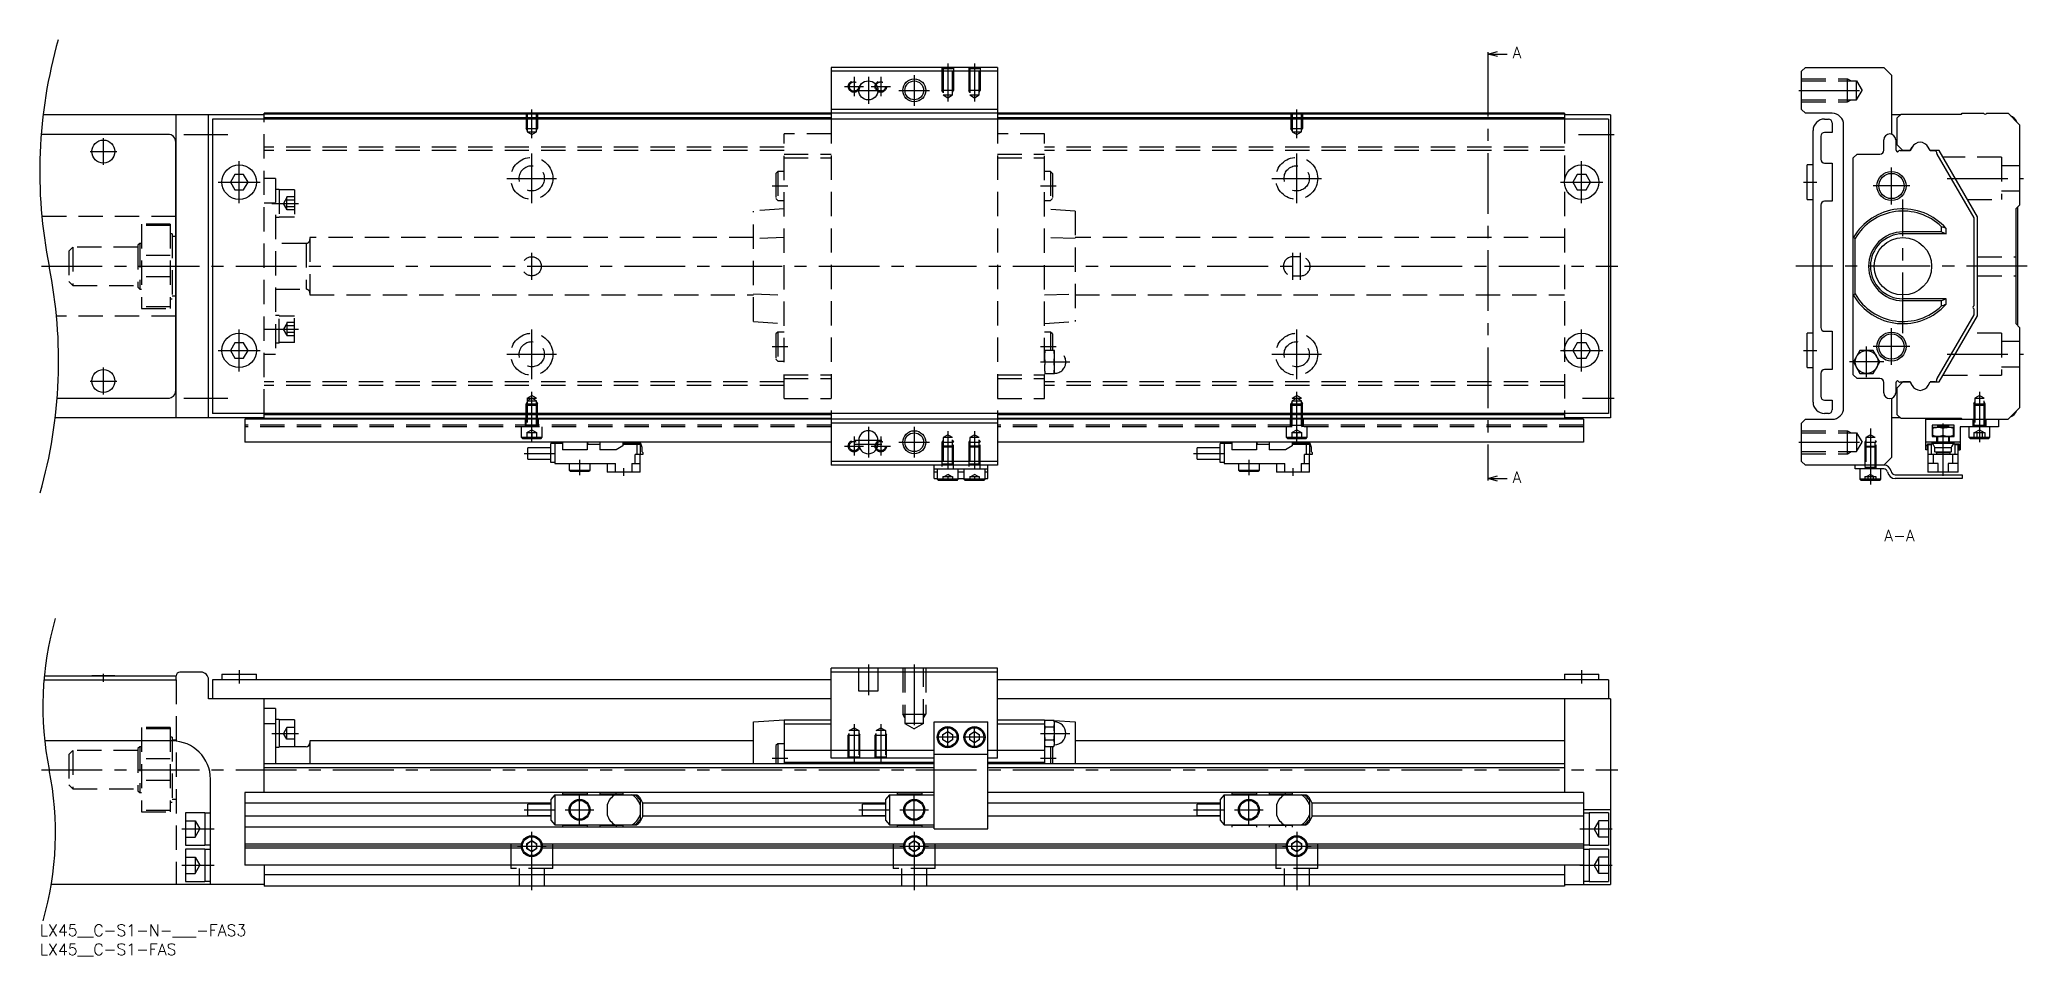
# Model space of a CAD drawing. Extents: x 0 to 520, y -8 to 231.
import ezdxf

# ---------------------------------------------------------------- set-up
doc = ezdxf.new("R2010")
doc.units = 0
doc.header["$LTSCALE"] = 0.5
doc.linetypes.add('CENTER', pattern=[50.8, 31.75, -6.35, 6.35, -6.35])
doc.linetypes.add('DASHED', pattern=[19.05, 12.7, -6.35])
for name, color, linetype in [('MSM_CENTER', 1, 'CENTER'), ('MSM_CONTINUOUS', 7, 'CONTINUOUS'), ('MSM_DASHED', 4, 'DASHED'), ('MSM_NARROW', 5, 'CONTINUOUS'), ('MSM_PART_NUMBER', 7, 'CONTINUOUS')]:
    doc.layers.add(name, color=color, linetype=linetype)
doc.styles.get("Standard").update_dxf_attribs({"font": 'txt.shx', "height": 3, "bigfont": 'bigfont.shx'})

msp = doc.modelspace()

# ---------------------------------------------------------------- texts
at = {"layer": 'MSM_PART_NUMBER'}
for p in [(385.06, 226.5), (385.06, 115.5)]:
    msp.add_text('A', height=3, dxfattribs=at).set_placement(p)
msp.add_text('A-A', height=3, rotation=360, dxfattribs=at).set_placement((482.25, 100.22))

# ---------------------------------------------------------------- blocks, each defined once
blk = doc.blocks.new('*U2')
at = {"layer": 'MSM_PART_NUMBER'}
blk.add_text('LX45__C-S1-N-___-FAS3', height=3, dxfattribs=at).set_placement((0, -3))
blk = doc.blocks.new('*U3')
at = {"layer": 'MSM_PART_NUMBER'}
blk.add_text('LX45__C-S1-FAS', height=3, dxfattribs=at).set_placement((0, -8))

# ---------------------------------------------------------------- linework, layer by layer
at = {"layer": 'MSM_CENTER'}
for p, q in [((237.39, 225.12), (237.39, 215.21)), ((244.39, 225.12), (244.39, 215.21)), ((378.64, 227.12), (378.64, 117.12)), ((210.39, 219.12), (215.39, 219.12)), ((212.89, 221.62), (212.89, 216.62)), ((216.64, 221.62), (216.64, 214.62)), ((217.39, 219.12), (222.39, 219.12)), ((219.89, 221.62), (219.89, 216.62)), ((228.64, 222.12), (228.64, 214.12)), ((128.64, 205.61), (128.64, 213.12)), ((213.14, 218.12), (220.14, 218.12)), ((224.64, 218.12), (232.64, 218.12)), ((328.64, 205.61), (328.64, 213.12)), ((459.88, 218.12), (477.46, 218.12)), ((16.64, 198.62), (16.64, 205.62)), ((37.64, 206.62), (49.14, 206.62)), ((402.32, 206.62), (411.64, 206.62)), ((13.14, 202.12), (20.14, 202.12)), ((52.14, 188.62), (52.14, 199.62)), ((128.64, 188.62), (128.64, 201.62)), ((328.64, 188.62), (328.64, 201.62)), ((403.14, 188.62), (403.14, 199.62)), ((484.14, 188.32), (484.14, 197.92)), ((46.64, 194.12), (57.64, 194.12)), ((122.14, 195.12), (135.14, 195.12)), ((191.49, 193.12), (195.59, 193.12)), ((261.69, 193.12), (265.79, 193.12)), ((322.14, 195.12), (335.14, 195.12)), ((397.64, 194.12), (408.64, 194.12)), ((461.14, 194.12), (464.64, 194.12)), ((488.94, 193.12), (479.34, 193.12)), ((498.67, 195.12), (518.64, 195.12)), ((60.64, 188.58), (67.64, 188.58)), ((487.14, 154.62), (487.14, 189.62)), ((0.46, 172.12), (412.64, 172.12)), ((128.64, 168.62), (128.64, 175.62)), ((327.64, 168.62), (327.64, 175.62)), ((329.64, 168.62), (329.64, 175.62)), ((519.64, 172.12), (459.14, 172.12)), ((484.14, 146.32), (484.14, 155.92)), ((52.14, 144.62), (52.14, 155.62)), ((60.64, 155.67), (67.64, 155.67)), ((128.64, 142.62), (128.64, 155.62)), ((191.49, 151.12), (195.59, 151.12)), ((261.69, 151.12), (265.79, 151.12)), ((328.64, 142.62), (328.64, 155.62)), ((403.14, 144.62), (403.14, 155.62)), ((477.64, 143.12), (477.64, 151.12)), ((488.94, 151.12), (479.34, 151.12)), ((16.64, 138.62), (16.64, 145.62)), ((46.64, 150.12), (57.64, 150.12)), ((122.14, 149.12), (135.14, 149.12)), ((261.69, 147.12), (269.29, 147.12)), ((322.14, 149.12), (335.14, 149.12)), ((397.64, 150.12), (408.64, 150.12)), ((461.14, 150.12), (464.64, 150.12)), ((482.11, 147.12), (473.18, 147.12)), ((498.67, 149.12), (518.64, 149.12)), ((13.14, 142.12), (20.14, 142.12)), ((37.64, 137.62), (49.14, 137.62)), ((128.64, 126.12), (128.64, 139.33)), ((328.64, 126.12), (328.64, 139.33)), ((403.32, 137.62), (411.64, 137.62)), ((507.14, 139.33), (507.14, 126.12)), ((216.64, 130.12), (216.64, 122.12)), ((228.64, 130.12), (228.64, 122.12)), ((497.64, 117.32), (497.64, 131.02)), ((210.39, 125.12), (215.39, 125.12)), ((212.89, 127.62), (212.89, 122.62)), ((213.14, 126.62), (220.14, 126.62)), ((213.14, 125.62), (220.14, 125.62)), ((217.39, 125.12), (222.39, 125.12)), ((219.89, 127.62), (219.89, 122.62)), ((224.64, 126.12), (232.64, 126.12)), ((237.39, 129.03), (237.39, 119.12)), ((244.39, 129.03), (244.39, 119.12)), ((459.88, 126.12), (477.46, 126.12)), ((478.64, 129.67), (478.64, 115.1)), ((126.64, 123.17), (134.64, 123.17)), ((141.14, 121.52), (141.14, 117.52)), ((301.64, 123.17), (309.64, 123.17)), ((316.14, 121.52), (316.14, 117.52)), ((152.64, 119.32), (152.64, 117.32)), ((327.64, 119.32), (327.64, 117.32)), ((216.64, 68), (216.64, 60)), ((228.64, 68), (228.64, 50.78)), ((16.64, 63.5), (16.64, 65.6)), ((52.14, 66.5), (52.14, 63)), ((403.14, 66.5), (403.14, 63)), ((212.89, 52.41), (212.89, 42.5)), ((219.89, 52.41), (219.89, 42.5)), ((60.64, 50), (67.64, 50)), ((239.89, 49), (234.89, 49)), ((237.39, 46.5), (237.39, 51.5)), ((246.89, 49), (241.89, 49)), ((244.39, 46.5), (244.39, 51.5)), ((261.69, 50), (269.29, 50)), ((191.49, 43.5), (195.59, 43.5)), ((261.69, 43.5), (265.79, 43.5)), ((0.46, 40.5), (412.64, 40.5)), ((141.14, 26.25), (141.14, 33.75)), ((228.64, 26.25), (228.64, 33.75)), ((316.14, 26.25), (316.14, 33.75)), ((126.64, 30), (134.64, 30)), ((137.39, 30), (144.89, 30)), ((214.14, 30), (222.14, 30)), ((224.89, 30), (232.39, 30)), ((301.64, 30), (309.64, 30)), ((312.39, 30), (319.89, 30)), ((37.14, 25), (45.64, 25)), ((128.64, 9), (128.64, 24.25)), ((228.64, 24.25), (228.64, 9)), ((328.64, 24.25), (328.64, 9)), ((402.64, 25), (411.14, 25)), ((124.89, 20.5), (132.39, 20.5)), ((224.89, 20.5), (232.39, 20.5)), ((324.89, 20.5), (332.39, 20.5)), ((37.14, 15.5), (45.64, 15.5)), ((402.64, 15.5), (411.14, 15.5))]:
    msp.add_line(p, q, dxfattribs=at)
at = {"layer": 'MSM_CONTINUOUS'}
for p, q in [((250.39, 224.12), (206.89, 224.12)), ((206.89, 224.12), (206.89, 210.62)), ((250.39, 224.12), (250.39, 210.62)), ((378.64, 227.62), (381.14, 228.29)), ((378.64, 228.12), (378.64, 227.12)), ((381.14, 226.95), (378.64, 227.62)), ((378.64, 227.62), (383.64, 227.62)), ((460.64, 223.12), (461.64, 224.12)), ((461.64, 224.12), (482.14, 224.12)), ((482.14, 224.12), (484.14, 222.12)), ((250.39, 223.12), (206.89, 223.12)), ((460.64, 213.12), (460.64, 223.12)), ((484.14, 222.12), (484.14, 206.66)), ((250.39, 213.12), (206.89, 213.12)), ((461.64, 212.12), (460.64, 213.12)), ((58.64, 211.72), (0.88, 211.72)), ((35.64, 132.52), (35.64, 211.72)), ((44.14, 132.52), (44.14, 211.72)), ((410.14, 210.62), (45.14, 210.62)), ((45.14, 210.62), (45.14, 133.62)), ((398.64, 212.12), (58.64, 212.12)), ((58.64, 210.62), (58.64, 212.12)), ((206.89, 211.92), (58.64, 211.92)), ((206.89, 210.92), (58.64, 210.92)), ((250.39, 212.12), (206.89, 212.12)), ((398.64, 211.92), (250.39, 211.92)), ((398.64, 210.92), (250.39, 210.92)), ((398.64, 212.12), (398.64, 210.62)), ((410.64, 211.72), (398.64, 211.72)), ((410.14, 210.62), (410.14, 133.62)), ((410.64, 211.72), (410.64, 132.52)), ((468.64, 212.12), (461.64, 212.12)), ((466.64, 210.62), (467.64, 210.62)), ((468.64, 209.62), (468.64, 207.12)), ((471.64, 135.12), (471.64, 209.12)), ((486.44, 211.72), (484.14, 211.72)), ((485.64, 210.92), (486.64, 211.92)), ((485.64, 203.87), (485.64, 210.92)), ((486.64, 211.92), (502.44, 211.92)), ((502.44, 211.92), (502.64, 212.12)), ((502.64, 212.12), (508.24, 212.12)), ((509.04, 212.12), (514.64, 212.12)), ((514.64, 212.12), (517.64, 209.12)), ((517.64, 209.12), (517.64, 188.12)), ((33.54, 206.62), (0.38, 206.62)), ((35.54, 139.62), (35.54, 204.62)), ((463.64, 136.62), (463.64, 207.62)), ((465.64, 206.12), (465.64, 200.12)), ((468.64, 207.12), (466.64, 207.12)), ((482.14, 202.47), (482.14, 205.17)), ((485.24, 205.17), (485.24, 202.87)), ((487.14, 202.37), (485.64, 203.87)), ((489.54, 203.27), (489.03, 202.37)), ((494.25, 202.37), (493.74, 203.27)), ((35.64, 202.22), (35.54, 202.22)), ((35.64, 197.72), (35.54, 197.72)), ((462.14, 189.62), (462.14, 198.62)), ((463.64, 198.62), (462.14, 198.62)), ((466.64, 199.12), (468.64, 199.12)), ((468.64, 199.12), (468.64, 189.12)), ((474.14, 200.47), (475.14, 201.47)), ((474.14, 143.77), (474.14, 200.47)), ((475.14, 201.47), (481.14, 201.47)), ((486.44, 202.42), (487.09, 202.42)), ((487.09, 202.42), (487.14, 202.37)), ((487.14, 202.37), (489.03, 202.37)), ((489.03, 202.37), (487.14, 202.37)), ((494.25, 202.37), (495.51, 202.37)), ((496.64, 202.37), (494.25, 202.37)), ((496.03, 201.62), (496.03, 201.42)), ((496.03, 201.42), (505.64, 184.79)), ((506.64, 185.05), (496.64, 202.37)), ((50.99, 196.12), (49.83, 194.12)), ((49.83, 194.12), (50.99, 192.12)), ((53.3, 196.12), (50.99, 196.12)), ((54.45, 194.12), (53.3, 196.12)), ((53.3, 192.12), (54.45, 194.12)), ((401.99, 196.12), (400.83, 194.12)), ((400.83, 194.12), (401.99, 192.12)), ((404.3, 196.12), (401.99, 196.12)), ((405.45, 194.12), (404.3, 196.12)), ((404.3, 192.12), (405.45, 194.12)), ((50.99, 192.12), (53.3, 192.12)), ((401.99, 192.12), (404.3, 192.12)), ((462.14, 189.62), (463.64, 189.62)), ((465.64, 188.12), (465.64, 156.12)), ((468.64, 189.12), (466.64, 189.12)), ((517.64, 188.12), (516.64, 187.12)), ((516.64, 187.12), (516.64, 157.12)), ((517.14, 156.62), (517.14, 187.62)), ((35.64, 185.12), (35.54, 185.12)), ((497.2, 181.12), (497.2, 182.49)), ((498.42, 180.62), (498.42, 182.01)), ((505.64, 184.79), (505.64, 161.77)), ((506.64, 159.2), (506.64, 185.05)), ((35.64, 179.87), (35.54, 179.87)), ((474.64, 179.36), (474.14, 179.61)), ((474.64, 164.89), (474.64, 179.36)), ((497.2, 181.12), (487.14, 181.12)), ((498.42, 180.62), (487.14, 180.62)), ((497.2, 181.12), (498.42, 180.62)), ((35.54, 164.37), (35.64, 164.37)), ((474.14, 164.64), (474.64, 164.89)), ((498.42, 163.62), (487.14, 163.62)), ((497.2, 163.12), (487.14, 163.12)), ((498.42, 163.62), (497.2, 163.12)), ((497.2, 161.76), (497.2, 163.12)), ((498.42, 162.24), (498.42, 163.62)), ((35.64, 159.12), (35.54, 159.12)), ((505.64, 159.46), (496.03, 142.82)), ((496.64, 141.87), (506.64, 159.2)), ((505.64, 160.97), (505.64, 159.46)), ((516.64, 157.12), (517.64, 156.12)), ((517.64, 156.12), (517.64, 135.12)), ((50.99, 152.12), (49.83, 150.12)), ((53.3, 152.12), (50.99, 152.12)), ((54.45, 150.12), (53.3, 152.12)), ((401.99, 152.12), (400.83, 150.12)), ((404.3, 152.12), (401.99, 152.12)), ((405.45, 150.12), (404.3, 152.12)), ((462.14, 145.62), (462.14, 154.62)), ((463.64, 154.62), (462.14, 154.62)), ((466.64, 155.12), (468.64, 155.12)), ((468.64, 155.12), (468.64, 145.12)), ((35.64, 146.52), (35.54, 146.52)), ((49.83, 150.12), (50.99, 148.12)), ((50.99, 148.12), (53.3, 148.12)), ((53.3, 148.12), (54.45, 150.12)), ((400.83, 150.12), (401.99, 148.12)), ((401.99, 148.12), (404.3, 148.12)), ((404.3, 148.12), (405.45, 150.12)), ((462.14, 145.62), (463.64, 145.62)), ((475.91, 150.12), (474.18, 147.12)), ((474.18, 147.12), (475.91, 144.12)), ((479.37, 150.12), (475.91, 150.12)), ((481.11, 147.12), (479.37, 150.12)), ((479.37, 144.12), (481.11, 147.12)), ((35.54, 142.02), (35.64, 142.02)), ((465.64, 144.12), (465.64, 138.12)), ((468.64, 145.12), (466.64, 145.12)), ((475.14, 142.77), (474.14, 143.77)), ((481.14, 142.77), (475.14, 142.77)), ((475.91, 144.12), (479.37, 144.12)), ((482.14, 139.07), (482.14, 141.77)), ((485.24, 141.37), (485.24, 139.07)), ((485.64, 140.37), (487.14, 141.87)), ((485.64, 133.32), (485.64, 140.37)), ((487.09, 141.82), (486.44, 141.82)), ((487.14, 141.87), (489.03, 141.87)), ((489.03, 141.87), (489.54, 140.98)), ((493.74, 140.98), (494.25, 141.87)), ((494.25, 141.87), (496.64, 141.87)), ((496.03, 142.82), (496.03, 142.62)), ((4.55, 137.62), (33.54, 137.62)), ((466.64, 137.12), (468.64, 137.12)), ((468.64, 137.12), (468.64, 134.62)), ((484.14, 137.59), (484.14, 122.12)), ((517.64, 135.12), (514.64, 132.12)), ((58.64, 132.52), (4.05, 132.52)), ((410.14, 133.62), (45.14, 133.62)), ((53.64, 132.12), (53.64, 126.12)), ((206.89, 132.12), (53.64, 132.12)), ((58.64, 132.12), (58.64, 133.62)), ((206.89, 133.32), (58.64, 133.32)), ((206.89, 132.32), (58.64, 132.32)), ((206.89, 133.62), (206.89, 120.12)), ((250.39, 132.12), (206.89, 132.12)), ((250.39, 131.12), (206.89, 131.12)), ((250.39, 133.62), (250.39, 120.12)), ((398.64, 133.32), (250.39, 133.32)), ((398.64, 132.32), (250.39, 132.32)), ((403.64, 132.12), (250.39, 132.12)), ((398.64, 133.62), (398.64, 132.12)), ((410.64, 132.52), (398.64, 132.52)), ((403.64, 132.12), (403.64, 126.12)), ((460.64, 131.12), (461.64, 132.12)), ((460.64, 121.12), (460.64, 131.12)), ((461.64, 132.12), (468.64, 132.12)), ((467.64, 133.62), (466.64, 133.62)), ((486.44, 132.52), (484.14, 132.52)), ((486.64, 132.32), (485.64, 133.32)), ((502.44, 132.32), (486.64, 132.32)), ((493.14, 124.12), (493.14, 132.12)), ((493.14, 132.12), (514.64, 132.12)), ((500.49, 130.62), (494.79, 130.62)), ((494.79, 130.62), (494.79, 127.62)), ((494.89, 130.02), (500.39, 130.02)), ((494.89, 130.02), (494.89, 127.62)), ((494.89, 129.78), (495.56, 129.96)), ((495.56, 129.96), (495.91, 130.01)), ((495.91, 130.01), (496.27, 130.02)), ((496.34, 130.52), (496.14, 130.32)), ((496.14, 130.32), (496.14, 130.02)), ((496.14, 130.32), (499.14, 130.32)), ((496.27, 130.02), (496.36, 130.02)), ((496.34, 130.52), (498.94, 130.52)), ((496.36, 130.02), (497, 129.95)), ((497, 129.95), (497.64, 129.78)), ((497.64, 129.78), (498.31, 129.96)), ((498.31, 129.96), (498.66, 130.01)), ((498.66, 130.01), (499.02, 130.02)), ((499.14, 130.32), (498.94, 130.52)), ((499.02, 130.02), (499.11, 130.02)), ((499.11, 130.02), (499.75, 129.95)), ((499.14, 130.02), (499.14, 130.32)), ((499.75, 129.95), (500.39, 129.78)), ((500.39, 127.62), (500.39, 130.02)), ((500.49, 127.62), (500.49, 130.62)), ((512.14, 130.12), (502.14, 130.12)), ((502.14, 130.12), (502.14, 124.12)), ((502.64, 132.12), (502.44, 132.32)), ((502.64, 132.12), (502.44, 132.32)), ((502.64, 132.12), (502.44, 132.32)), ((504.39, 130.12), (504.39, 127.42)), ((507.14, 130.62), (506.64, 130.12)), ((507.64, 130.12), (507.14, 130.62)), ((509.89, 127.42), (509.89, 130.12)), ((512.14, 132.12), (512.14, 130.12)), ((206.89, 126.12), (53.64, 126.12)), ((136.64, 125.82), (133.64, 125.82)), ((133.64, 120.82), (133.64, 125.82)), ((134.64, 125.82), (134.64, 120.52)), ((136.64, 126.12), (136.64, 124.12)), ((143.14, 126.12), (143.14, 124.12)), ((143.39, 125.82), (143.14, 125.82)), ((143.39, 125.52), (143.39, 125.82)), ((146.44, 125.52), (143.39, 125.52)), ((146.44, 126.12), (146.44, 124.12)), ((152.44, 125.14), (150.69, 124.12)), ((152.44, 126.12), (152.44, 125.14)), ((157.18, 125.82), (152.44, 125.82)), ((157.01, 125.52), (152.44, 125.52)), ((156.08, 125.52), (156.08, 122.88)), ((156.94, 125.52), (156.94, 122.88)), ((157.01, 125.52), (157.01, 125.82)), ((157.5, 124.74), (157.18, 125.82)), ((157.5, 123.62), (157.5, 124.74)), ((214.14, 126.62), (214.14, 125.62)), ((219.14, 125.62), (219.14, 126.62)), ((403.64, 126.12), (250.39, 126.12)), ((311.64, 125.82), (308.64, 125.82)), ((308.64, 120.82), (308.64, 125.82)), ((309.64, 125.82), (309.64, 120.52)), ((311.64, 126.12), (311.64, 124.12)), ((318.14, 126.12), (318.14, 124.12)), ((318.39, 125.82), (318.14, 125.82)), ((318.39, 125.52), (318.39, 125.82)), ((321.44, 125.52), (318.39, 125.52)), ((321.44, 126.12), (321.44, 124.12)), ((327.44, 125.14), (325.69, 124.12)), ((327.44, 126.12), (327.44, 125.14)), ((332.18, 125.82), (327.44, 125.82)), ((332.01, 125.52), (327.44, 125.52)), ((331.08, 125.52), (331.08, 122.88)), ((331.94, 125.52), (331.94, 122.88)), ((332.01, 125.52), (332.01, 125.82)), ((332.5, 124.74), (332.18, 125.82)), ((332.5, 123.62), (332.5, 124.74)), ((502.14, 126.12), (493.14, 126.12)), ((493.54, 125.14), (493.14, 125.14)), ((493.54, 124.12), (493.54, 125.72)), ((493.54, 125.72), (494.64, 125.72)), ((493.69, 125.72), (493.69, 118.32)), ((493.69, 125.52), (494.64, 125.52)), ((494.54, 125.52), (494.54, 122.88)), ((500.64, 125.82), (494.64, 125.82)), ((494.64, 125.52), (494.64, 125.82)), ((494.79, 127.62), (500.49, 127.62)), ((495.53, 127.7), (494.89, 127.87)), ((495.1, 125.44), (494.91, 125.82)), ((495.52, 124.74), (495.1, 125.44)), ((495.52, 124.74), (499.76, 124.74)), ((495.52, 123.62), (495.52, 124.74)), ((496.17, 127.63), (495.53, 127.7)), ((495.94, 127.62), (495.94, 126.12)), ((496.14, 127.62), (496.14, 126.12)), ((496.27, 127.62), (496.17, 127.63)), ((496.62, 127.64), (496.27, 127.62)), ((496.97, 127.69), (496.62, 127.64)), ((497.64, 127.87), (496.97, 127.69)), ((497.64, 127.87), (497.64, 129.78)), ((498.28, 127.7), (497.64, 127.87)), ((498.92, 127.63), (498.28, 127.7)), ((499.02, 127.62), (498.92, 127.63)), ((499.33, 127.64), (499.02, 127.62)), ((499.14, 126.12), (499.14, 127.62)), ((499.37, 127.64), (499.33, 127.64)), ((499.34, 126.12), (499.34, 127.62)), ((499.72, 127.69), (499.37, 127.64)), ((500.39, 127.87), (499.72, 127.69)), ((499.96, 125.06), (499.76, 124.74)), ((499.76, 124.74), (499.76, 123.62)), ((500.37, 125.82), (499.96, 125.06)), ((500.64, 125.82), (500.64, 125.52)), ((500.64, 125.72), (501.74, 125.72)), ((500.64, 125.52), (501.59, 125.52)), ((500.74, 125.52), (500.74, 122.88)), ((501.59, 118.32), (501.59, 125.72)), ((501.74, 125.72), (501.74, 124.12)), ((501.74, 125.14), (502.14, 125.14)), ((504.39, 127.42), (504.69, 127.12)), ((504.39, 127.42), (509.89, 127.42)), ((504.69, 127.12), (509.59, 127.12)), ((509.59, 127.12), (509.89, 127.42)), ((127.64, 121.67), (127.64, 124.67)), ((133.64, 124.67), (127.64, 124.67)), ((127.64, 121.67), (133.64, 121.67)), ((134.64, 120.82), (133.64, 120.82)), ((134.64, 120.52), (150.49, 120.52)), ((143.14, 124.12), (136.64, 124.12)), ((138.39, 120.52), (138.39, 118.82)), ((143.89, 118.82), (143.89, 120.52)), ((150.69, 124.12), (146.44, 124.12)), ((148.34, 120.52), (148.34, 118.32)), ((150.49, 118.32), (150.49, 120.52)), ((154.8, 120.52), (156.94, 120.52)), ((154.8, 120.52), (154.8, 118.32)), ((157.64, 122.88), (155.71, 122.88)), ((155.71, 120.52), (155.71, 122.88)), ((156.94, 118.32), (156.94, 122.88)), ((157.64, 123.47), (157.5, 123.62)), ((157.64, 123.47), (157.64, 122.88)), ((250.39, 121.12), (206.89, 121.12)), ((250.39, 120.12), (206.89, 120.12)), ((233.89, 116.62), (233.89, 120.12)), ((247.89, 116.62), (247.89, 120.12)), ((302.64, 121.67), (302.64, 124.67)), ((308.64, 124.67), (302.64, 124.67)), ((302.64, 121.67), (308.64, 121.67)), ((309.64, 120.82), (308.64, 120.82)), ((309.64, 120.52), (325.49, 120.52)), ((318.14, 124.12), (311.64, 124.12)), ((313.39, 120.52), (313.39, 118.82)), ((318.89, 118.82), (318.89, 120.52)), ((325.69, 124.12), (321.44, 124.12)), ((323.34, 120.52), (323.34, 118.32)), ((325.49, 118.32), (325.49, 120.52)), ((329.8, 120.52), (331.94, 120.52)), ((329.8, 120.52), (329.8, 118.32)), ((332.64, 122.88), (330.71, 122.88)), ((330.71, 120.52), (330.71, 122.88)), ((331.94, 118.32), (331.94, 122.88)), ((332.64, 123.47), (332.5, 123.62)), ((332.64, 123.47), (332.64, 122.88)), ((461.64, 120.12), (460.64, 121.12)), ((482.14, 120.12), (461.64, 120.12)), ((474.64, 119.12), (474.64, 120.12)), ((484.14, 122.12), (482.14, 120.12)), ((493.54, 124.12), (493.14, 124.12)), ((501.59, 122.88), (493.69, 122.88)), ((496.31, 120.52), (493.69, 120.52)), ((495.09, 120.52), (495.09, 122.88)), ((495.52, 123.62), (499.76, 123.62)), ((495.88, 123.47), (495.52, 123.62)), ((495.88, 123.47), (499.4, 123.47)), ((495.88, 123.47), (495.88, 122.88)), ((496.31, 118.32), (496.31, 120.52)), ((501.59, 120.52), (498.97, 120.52)), ((498.97, 120.52), (498.97, 118.32)), ((499.76, 123.62), (499.4, 123.47)), ((499.4, 123.47), (499.4, 122.88)), ((500.19, 120.52), (500.19, 122.88)), ((501.74, 124.12), (502.14, 124.12)), ((138.39, 118.82), (138.69, 118.52)), ((138.39, 118.82), (143.89, 118.82)), ((138.69, 118.52), (143.59, 118.52)), ((143.59, 118.52), (143.89, 118.82)), ((156.94, 118.32), (148.34, 118.32)), ((233.89, 119.12), (247.89, 119.12)), ((233.89, 118.39), (234.64, 118.39)), ((233.89, 116.62), (234.64, 116.62)), ((234.64, 119.12), (234.64, 116.42)), ((240.14, 116.42), (234.64, 116.42)), ((234.64, 116.42), (234.94, 116.12)), ((239.84, 116.12), (234.94, 116.12)), ((239.84, 116.12), (240.14, 116.42)), ((240.14, 116.42), (240.14, 119.12)), ((240.14, 118.39), (241.64, 118.39)), ((240.14, 116.62), (241.64, 116.62)), ((241.64, 119.12), (241.64, 116.42)), ((241.64, 116.42), (241.94, 116.12)), ((247.14, 116.42), (241.64, 116.42)), ((246.84, 116.12), (241.94, 116.12)), ((246.84, 116.12), (247.14, 116.42)), ((247.14, 116.42), (247.14, 119.12)), ((247.14, 118.39), (247.89, 118.39)), ((247.14, 116.62), (247.89, 116.62)), ((313.39, 118.82), (313.69, 118.52)), ((313.39, 118.82), (318.89, 118.82)), ((313.69, 118.52), (318.59, 118.52)), ((318.59, 118.52), (318.89, 118.82)), ((331.94, 118.32), (323.34, 118.32)), ((378.64, 116.62), (381.14, 117.29)), ((378.64, 117.12), (378.64, 116.12)), ((381.14, 115.95), (378.64, 116.62)), ((378.64, 116.62), (383.64, 116.62)), ((482.14, 119.12), (474.64, 119.12)), ((475.89, 119.12), (475.89, 116.42)), ((481.39, 116.42), (475.89, 116.42)), ((475.89, 116.42), (476.19, 116.12)), ((481.09, 116.12), (476.19, 116.12)), ((481.09, 116.12), (481.39, 116.42)), ((481.39, 116.42), (481.39, 119.12)), ((485.09, 117.62), (502.64, 117.62)), ((502.64, 116.62), (485.09, 116.62)), ((501.59, 118.32), (493.69, 118.32)), ((502.64, 117.62), (502.64, 116.62)), ((1.12, 64), (35.64, 64)), ((1.21, 65), (35.54, 65)), ((13.64, 65.1), (19.64, 65.1)), ((13.64, 65.1), (13.64, 65)), ((19.64, 65), (19.64, 65.1)), ((35.54, 65), (35.54, 64)), ((35.64, 64), (35.64, 65)), ((42.14, 66), (36.64, 66)), ((44.14, 59), (44.14, 64)), ((45.14, 64), (45.14, 59)), ((206.89, 64), (45.14, 64)), ((47.64, 65.5), (47.64, 64)), ((47.64, 65.5), (56.64, 65.5)), ((56.64, 64), (56.64, 65.5)), ((250.39, 67), (206.89, 67)), ((206.89, 43.5), (206.89, 67)), ((250.39, 66), (206.89, 66)), ((250.39, 43.5), (250.39, 67)), ((410.14, 64), (250.39, 64)), ((398.64, 65.5), (398.64, 64)), ((398.64, 65.5), (407.64, 65.5)), ((407.64, 64), (407.64, 65.5)), ((410.14, 64), (410.14, 59)), ((206.89, 59), (44.14, 59)), ((58.64, 34.5), (58.64, 59)), ((410.64, 59), (250.39, 59)), ((398.64, 59), (398.64, 34.5)), ((410.64, 59), (410.64, 10.5)), ((61.64, 56.5), (58.64, 56.5)), ((61.64, 52.5), (58.64, 52.5)), ((61.64, 56.5), (61.64, 42)), ((62.64, 53.65), (61.64, 53.65)), ((62.64, 53.65), (62.64, 46.35)), ((66.64, 53.5), (62.64, 53.5)), ((66.64, 53.5), (66.64, 46.5)), ((186.59, 53), (194.59, 53.5)), ((186.59, 42), (186.59, 53)), ((194.59, 53.5), (206.89, 53.5)), ((194.59, 53.5), (194.59, 42)), ((194.59, 52.5), (206.89, 52.5)), ((233.89, 53), (247.89, 53)), ((233.89, 25), (233.89, 53)), ((247.89, 25), (247.89, 53)), ((250.39, 53.5), (262.69, 53.5)), ((250.39, 52.5), (262.69, 52.5)), ((262.69, 53.5), (263.26, 53.46)), ((262.69, 53.5), (262.69, 42)), ((262.82, 53.46), (262.69, 53)), ((262.7, 52.41), (262.69, 52.6)), ((262.82, 53.46), (265.17, 53.46)), ((265.29, 53), (265.17, 53.46)), ((265.2, 53.34), (270.69, 53)), ((265.29, 47), (265.29, 53)), ((270.69, 53), (270.69, 42)), ((34.64, 48), (1.31, 48)), ((70.64, 48), (70.64, 42)), ((186.59, 48), (70.64, 48)), ((192.99, 47.3), (192.49, 46.8)), ((192.49, 46.8), (192.49, 42)), ((194.59, 47.3), (192.99, 47.3)), ((192.99, 47.3), (192.99, 42)), ((236.14, 49.72), (237.39, 50.44)), ((236.14, 48.28), (236.14, 49.72)), ((237.39, 47.56), (236.14, 48.28)), ((237.39, 50.44), (238.64, 49.72)), ((238.64, 48.28), (237.39, 47.56)), ((238.64, 49.72), (238.64, 48.28)), ((243.14, 49.72), (244.39, 50.44)), ((243.14, 48.28), (243.14, 49.72)), ((244.39, 47.56), (243.14, 48.28)), ((244.39, 50.44), (245.64, 49.72)), ((245.64, 48.28), (244.39, 47.56)), ((245.64, 49.72), (245.64, 48.28)), ((262.69, 47), (262.82, 46.54)), ((262.82, 51.73), (265.17, 51.73)), ((262.82, 48.27), (265.17, 48.27)), ((265.17, 46.54), (265.29, 47)), ((398.64, 48), (270.69, 48)), ((233.89, 42), (58.64, 42)), ((61.64, 46.35), (62.64, 46.35)), ((69.64, 46.5), (62.64, 46.5)), ((233.89, 45.5), (194.59, 45.5)), ((233.89, 42.4), (194.59, 42.4)), ((233.89, 43.5), (206.89, 43.5)), ((233.89, 44.54), (247.89, 44.54)), ((262.69, 45.5), (247.89, 45.5)), ((250.39, 43.5), (247.89, 43.5)), ((262.69, 42.4), (247.89, 42.4)), ((398.64, 42), (247.89, 42)), ((262.82, 46.54), (265.17, 46.54)), ((264.29, 46.54), (264.29, 42)), ((264.79, 46.54), (264.79, 42)), ((44.64, 10.5), (44.64, 38)), ((233.89, 41), (58.64, 41)), ((398.64, 41), (247.89, 41)), ((53.64, 34.5), (53.64, 15.5)), ((233.89, 34.5), (53.64, 34.5)), ((133.64, 31.7), (53.64, 31.7)), ((127.64, 28.5), (127.64, 31.5)), ((133.64, 31.5), (127.64, 31.5)), ((134.64, 33.95), (133.64, 32.69)), ((133.64, 32.69), (133.64, 27.3)), ((134.64, 33.95), (156.08, 33.95)), ((134.64, 33.95), (134.64, 26.05)), ((136.64, 34.5), (136.64, 33.95)), ((143.14, 34.1), (136.64, 34.1)), ((143.14, 34.5), (143.14, 33.95)), ((146.44, 34.5), (146.44, 33.95)), ((152.44, 34.1), (146.44, 34.1)), ((148.34, 31.33), (148.34, 28.67)), ((150.69, 34.1), (150.69, 34.5)), ((152.44, 34.5), (152.44, 33.95)), ((156.94, 32.55), (155.71, 33.95)), ((156.94, 32.55), (156.94, 27.45)), ((157.64, 28.24), (157.64, 31.76)), ((221.14, 31.7), (157.64, 31.7)), ((215.14, 28.5), (215.14, 31.5)), ((221.14, 31.5), (215.14, 31.5)), ((222.14, 33.95), (221.14, 32.69)), ((221.14, 32.69), (221.14, 27.3)), ((222.14, 33.95), (233.89, 33.95)), ((222.14, 33.95), (222.14, 26.05)), ((224.14, 34.5), (224.14, 33.95)), ((230.64, 34.1), (224.14, 34.1)), ((230.64, 34.5), (230.64, 33.95)), ((403.64, 34.5), (247.89, 34.5)), ((308.64, 31.7), (247.89, 31.7)), ((302.64, 28.5), (302.64, 31.5)), ((308.64, 31.5), (302.64, 31.5)), ((309.64, 33.95), (308.64, 32.69)), ((308.64, 32.69), (308.64, 27.3)), ((309.64, 33.95), (331.08, 33.95)), ((309.64, 33.95), (309.64, 26.05)), ((311.64, 34.5), (311.64, 33.95)), ((318.14, 34.1), (311.64, 34.1)), ((318.14, 34.5), (318.14, 33.95)), ((321.44, 34.5), (321.44, 33.95)), ((327.44, 34.1), (321.44, 34.1)), ((323.34, 31.33), (323.34, 28.67)), ((325.69, 34.1), (325.69, 34.5)), ((327.44, 34.5), (327.44, 33.95)), ((331.94, 32.55), (330.71, 33.95)), ((331.94, 32.55), (331.94, 27.45)), ((332.64, 28.24), (332.64, 31.76)), ((403.64, 31.7), (332.64, 31.7)), ((403.64, 34.5), (403.64, 10.5)), ((43.14, 29.25), (38.14, 29.25)), ((38.14, 29.25), (38.14, 20.75)), ((43.14, 29.25), (43.14, 20.75)), ((44.64, 29.15), (43.14, 29.15)), ((133.64, 28.3), (53.64, 28.3)), ((127.64, 28.5), (133.64, 28.5)), ((133.64, 27.3), (134.64, 26.05)), ((134.64, 26.05), (156.08, 26.05)), ((136.64, 26.05), (136.64, 25.5)), ((143.14, 26.05), (143.14, 25.5)), ((146.44, 26.05), (146.44, 25.5)), ((152.44, 26.05), (152.44, 25.5)), ((155.71, 26.05), (156.94, 27.45)), ((221.14, 28.3), (157.64, 28.3)), ((215.14, 28.5), (221.14, 28.5)), ((221.14, 27.3), (222.14, 26.05)), ((222.14, 26.05), (233.89, 26.05)), ((224.14, 26.05), (224.14, 25.5)), ((230.64, 26.05), (230.64, 25.5)), ((308.64, 28.3), (247.89, 28.3)), ((302.64, 28.5), (308.64, 28.5)), ((308.64, 27.3), (309.64, 26.05)), ((309.64, 26.05), (331.08, 26.05)), ((311.64, 26.05), (311.64, 25.5)), ((318.14, 26.05), (318.14, 25.5)), ((321.44, 26.05), (321.44, 25.5)), ((327.44, 26.05), (327.44, 25.5)), ((330.71, 26.05), (331.94, 27.45)), ((403.64, 28.3), (332.64, 28.3)), ((410.64, 30), (403.64, 30)), ((405.14, 29.15), (403.64, 29.15)), ((410.14, 29.25), (405.14, 29.25)), ((405.14, 29.25), (405.14, 20.75)), ((410.14, 29.25), (410.14, 20.75)), ((43.14, 20.85), (44.64, 20.85)), ((233.89, 25.5), (53.64, 25.5)), ((125.94, 21), (53.64, 21)), ((127.39, 21.22), (128.64, 21.94)), ((127.39, 19.78), (127.39, 21.22)), ((128.64, 21.94), (129.89, 21.22)), ((129.89, 21.22), (129.89, 19.78)), ((225.94, 21), (131.35, 21)), ((143.14, 25.9), (136.64, 25.9)), ((152.44, 25.9), (146.44, 25.9)), ((150.69, 25.9), (150.69, 25.5)), ((230.64, 25.9), (224.14, 25.9)), ((227.39, 21.22), (228.64, 21.94)), ((227.39, 19.78), (227.39, 21.22)), ((228.64, 21.94), (229.89, 21.22)), ((229.89, 21.22), (229.89, 19.78)), ((325.94, 21), (231.35, 21)), ((233.89, 25), (247.89, 25)), ((318.14, 25.9), (311.64, 25.9)), ((327.44, 25.9), (321.44, 25.9)), ((325.69, 25.9), (325.69, 25.5)), ((327.39, 21.22), (328.64, 21.94)), ((327.39, 19.78), (327.39, 21.22)), ((328.64, 21.94), (329.89, 21.22)), ((329.89, 21.22), (329.89, 19.78)), ((403.64, 21), (331.35, 21)), ((403.64, 20.85), (405.14, 20.85)), ((38.14, 20.75), (43.14, 20.75)), ((43.14, 19.75), (38.14, 19.75)), ((38.14, 19.75), (38.14, 11.25)), ((43.14, 19.75), (43.14, 11.25)), ((44.64, 19.65), (43.14, 19.65)), ((125.89, 20.5), (53.64, 20.5)), ((125.94, 20), (53.64, 20)), ((128.64, 19.06), (127.39, 19.78)), ((129.89, 19.78), (128.64, 19.06)), ((225.94, 20), (131.35, 20)), ((225.89, 20.5), (131.39, 20.5)), ((228.64, 19.06), (227.39, 19.78)), ((229.89, 19.78), (228.64, 19.06)), ((325.94, 20), (231.35, 20)), ((325.89, 20.5), (231.39, 20.5)), ((328.64, 19.06), (327.39, 19.78)), ((329.89, 19.78), (328.64, 19.06)), ((403.64, 20), (331.35, 20)), ((403.64, 20.5), (331.39, 20.5)), ((405.14, 19.65), (403.64, 19.65)), ((405.14, 20.75), (410.14, 20.75)), ((410.14, 19.75), (405.14, 19.75)), ((405.14, 19.75), (405.14, 11.25)), ((410.14, 19.75), (410.14, 11.25)), ((58.64, 10.5), (3.01, 10.5)), ((38.14, 11.25), (43.14, 11.25)), ((43.14, 11.35), (44.64, 11.35)), ((403.64, 15.5), (53.64, 15.5)), ((58.64, 15.5), (58.64, 10)), ((398.64, 13), (58.64, 13)), ((398.64, 15.5), (398.64, 10)), ((398.64, 10.5), (410.64, 10.5)), ((403.64, 11.35), (405.14, 11.35)), ((405.14, 11.25), (410.14, 11.25)), ((398.64, 10), (58.64, 10))]:
    msp.add_line(p, q, dxfattribs=at)
for centre, radius in [((216.64, 218.12), 2.5), ((228.64, 218.12), 2.46), ((16.64, 202.12), 3), ((52.14, 194.12), 4.5), ((403.14, 194.12), 4.5), ((484.14, 193.12), 3.8), ((484.14, 193.12), 3.3), ((487.14, 172.12), 7.5), ((52.14, 150.12), 4.5), ((403.14, 150.12), 4.5), ((484.14, 151.12), 3.8), ((484.14, 151.12), 3.3), ((477.64, 147.12), 3), ((16.64, 142.12), 3), ((228.64, 126.12), 2.46), ((237.39, 49), 2.75), ((237.39, 49), 2.45), ((244.39, 49), 2.75), ((244.39, 49), 2.45), ((141.14, 30), 2.75), ((141.14, 30), 2.45), ((228.64, 30), 2.75), ((228.64, 30), 2.45), ((316.14, 30), 2.75), ((316.14, 30), 2.45), ((128.64, 20.5), 2.75), ((128.64, 20.5), 2.45), ((128.64, 20.5), 1.25), ((228.64, 20.5), 2.75), ((228.64, 20.5), 2.45), ((228.64, 20.5), 1.25), ((228.64, 20.5), 1.23), ((328.64, 20.5), 2.75), ((328.64, 20.5), 2.45), ((328.64, 20.5), 1.25)]:
    msp.add_circle(centre, radius, dxfattribs=at)
for centre, radius, start, end in [((466.64, 207.62), 3, 90, 180), ((467.64, 209.62), 1, 0, 90), ((468.64, 209.12), 3, 0, 90), ((508.64, 212.42), 0.5, 216.8699, 323.1301), ((514.14, 208.72), 3, 21.8151, 68.1849), ((33.54, 204.62), 2, 0, 90), ((466.64, 206.12), 1, 90, 180), ((483.69, 205.17), 1.55, 0, 180), ((486.24, 202.87), 1, 180, 239.9081), ((491.8, 201.97), 2.6, 93.4107, 150), ((491.49, 201.97), 2.6, 30, 86.5893), ((466.64, 200.12), 1, 180, 270), ((481.14, 202.47), 1, 270, 0), ((486.44, 201.62), 0.8, 90, 151.2511), ((495.23, 201.62), 0.8, 0, 69.6276), ((466.64, 188.12), 1, 90, 180), ((487.14, 172.12), 15, 41.2361, 150.0736), ((487.14, 172.12), 14.44, 45.8486, 149.949), ((492.99, 169.83), 13.33, 65.9851, 71.6163), ((487.14, 172.12), 9, 90, 270), ((487.14, 172.12), 8.5, 90, 270), ((487.14, 172.12), 15, 209.9264, 318.7639), ((487.14, 172.12), 14.44, 210.051, 314.1514), ((493.02, 174.35), 13.26, 288.3686, 294.03), ((505.94, 161.37), 0.5, 126.8699, 233.1301), ((466.64, 156.12), 1, 180, 270), ((466.64, 144.12), 1, 90, 180), ((481.14, 141.77), 1, 0, 90), ((486.24, 141.37), 1, 120.0919, 180), ((486.44, 142.62), 0.8, 208.7489, 270), ((491.8, 142.28), 2.6, 210, 266.5893), ((491.49, 142.28), 2.6, 273.4107, 330), ((495.23, 142.62), 0.8, 290.3641, 0), ((33.54, 139.62), 2, 270, 0), ((466.64, 136.62), 3, 180, 270), ((466.64, 138.12), 1, 180, 270), ((468.64, 135.12), 3, 270, 0), ((483.69, 139.07), 1.55, 180, 0), ((467.64, 134.62), 1, 270, 0), ((514.14, 135.52), 3, 291.8137, 338.1863), ((216.64, 126.62), 2.5, 0, 180), ((216.64, 125.62), 2.5, 180, 0), ((482.14, 118.12), 2, 12.5633, 90), ((482.14, 118.12), 1, 15.5148, 90), ((485.09, 118.62), 2, 186.6761, 270), ((485.09, 118.62), 1, 183.7247, 270), ((36.64, 65), 1, 90, 180), ((42.14, 64), 2, 0, 90), ((266, 52.57), 3.31, 164.2277, 179.4294), ((266, 52.63), 3.31, 180.5738, 195.7691), ((261.98, 52.56), 3.31, 0.5738, 15.7691), ((261.98, 52.63), 3.31, 344.2277, 359.4294), ((265.29, 50), 3, 270, 90), ((34.64, 38), 10, 0, 90), ((69.64, 47.5), 1, 270, 0), ((275.58, 49.95), 12.89, 172.0306, 179.7562), ((276.15, 50.1), 13.46, 180.407, 187.8062), ((266, 47.37), 3.31, 164.2277, 179.4294), ((266, 47.44), 3.31, 180.5738, 195.7691), ((252.31, 49.94), 12.98, 0.2719, 7.9413), ((251.84, 50.1), 13.46, 352.1938, 359.593), ((261.98, 47.37), 3.31, 0.5738, 15.7691), ((261.98, 47.43), 3.31, 344.2277, 359.4294), ((152.64, 30), 4.5, 118.6246, 162.8538), ((152.64, 30), 4.5, 17.1462, 61.3754), ((153.02, 30), 5, 38.3525, 52.1855), ((152.64, 30), 5.3, 19.37, 35.8295), ((327.64, 30), 4.5, 118.6246, 162.8538), ((327.64, 30), 4.5, 17.1462, 61.3754), ((328.02, 30), 5, 38.3525, 52.1855), ((327.64, 30), 5.3, 19.37, 35.8295), ((152.64, 30), 4.5, 197.1462, 241.3754), ((152.64, 30), 4.5, 298.6246, 342.8538), ((153.02, 30), 5, 307.8145, 321.6475), ((152.64, 30), 5.3, 324.1705, 340.63), ((327.64, 30), 4.5, 197.1462, 241.3754), ((327.64, 30), 4.5, 298.6246, 342.8538), ((328.02, 30), 5, 307.8145, 321.6475), ((327.64, 30), 5.3, 324.1705, 340.63)]:
    msp.add_arc(centre, radius, start, end, dxfattribs=at)
at = {"layer": 'MSM_DASHED'}
for p, q in [((235.89, 224.12), (235.89, 218.12)), ((235.89, 224.12), (236.16, 223.85)), ((236.16, 223.85), (236.16, 216.92)), ((236.16, 223.85), (238.62, 223.85)), ((238.62, 223.85), (238.89, 224.12)), ((238.62, 216.92), (238.62, 223.85)), ((238.89, 224.12), (238.89, 218.12)), ((242.89, 224.12), (242.89, 218.12)), ((242.89, 224.12), (243.16, 223.85)), ((243.16, 223.85), (243.16, 216.92)), ((243.16, 223.85), (245.62, 223.85)), ((245.62, 223.85), (245.89, 224.12)), ((245.62, 216.92), (245.62, 223.85)), ((245.89, 224.12), (245.89, 218.12)), ((460.64, 221.12), (472.64, 221.12)), ((460.64, 220.58), (475.04, 220.58)), ((472.64, 215.12), (472.64, 221.12)), ((472.64, 221.12), (473.58, 220.58)), ((475.04, 215.67), (475.04, 220.58)), ((475.04, 220.58), (476.46, 218.12)), ((238.89, 218.12), (235.89, 218.12)), ((236.16, 217.66), (235.89, 218.12)), ((236.16, 216.92), (237.39, 216.21)), ((236.16, 216.92), (238.62, 216.92)), ((237.39, 216.21), (238.62, 216.92)), ((238.62, 217.66), (238.89, 218.12)), ((245.89, 218.12), (242.89, 218.12)), ((243.16, 217.66), (242.89, 218.12)), ((243.16, 216.92), (244.39, 216.21)), ((243.16, 216.92), (245.62, 216.92)), ((244.39, 216.21), (245.62, 216.92)), ((245.62, 217.66), (245.89, 218.12)), ((460.64, 215.67), (475.04, 215.67)), ((460.64, 215.12), (472.64, 215.12)), ((472.64, 215.12), (473.58, 215.67)), ((475.04, 215.67), (476.46, 218.12)), ((58.64, 133.62), (58.64, 210.62)), ((127.14, 212.12), (127.14, 208.12)), ((127.14, 208.12), (130.14, 208.12)), ((127.41, 207.66), (127.14, 208.12)), ((127.41, 212.12), (127.41, 207.32)), ((129.87, 207.32), (129.87, 212.12)), ((129.87, 207.66), (130.14, 208.12)), ((130.14, 212.12), (130.14, 208.12)), ((206.89, 210.62), (206.89, 133.62)), ((250.39, 210.62), (250.39, 133.62)), ((327.14, 212.12), (327.14, 208.12)), ((327.14, 208.12), (330.14, 208.12)), ((327.41, 207.66), (327.14, 208.12)), ((327.41, 212.12), (327.41, 207.32)), ((329.87, 207.32), (329.87, 212.12)), ((329.87, 207.66), (330.14, 208.12)), ((330.14, 212.12), (330.14, 208.12)), ((398.64, 210.62), (398.64, 133.62)), ((194.59, 203.27), (58.64, 203.27)), ((127.41, 207.32), (128.64, 206.61)), ((127.41, 207.32), (129.87, 207.32)), ((128.64, 206.61), (129.87, 207.32)), ((194.59, 137.52), (194.59, 206.72)), ((206.89, 206.72), (194.59, 206.72)), ((262.69, 206.72), (250.39, 206.72)), ((262.69, 137.52), (262.69, 206.72)), ((398.64, 203.27), (262.69, 203.27)), ((327.41, 207.32), (329.87, 207.32)), ((327.41, 207.32), (328.64, 206.61)), ((328.64, 206.61), (329.87, 207.32)), ((489.03, 202.37), (489.54, 203.27)), ((194.59, 202.37), (58.64, 202.37)), ((194.59, 201.47), (206.89, 201.47)), ((194.59, 200.47), (206.89, 200.47)), ((250.39, 201.47), (262.69, 201.47)), ((250.39, 200.47), (262.69, 200.47)), ((398.64, 202.37), (262.69, 202.37)), ((512.94, 200.62), (497.65, 200.62)), ((512.94, 200.62), (512.94, 189.62)), ((517.64, 198.42), (512.94, 198.42)), ((61.64, 195.12), (58.64, 195.12)), ((61.64, 195.12), (61.64, 149.12)), ((192.99, 196.92), (192.49, 196.42)), ((192.49, 196.42), (192.49, 189.82)), ((192.99, 196.92), (192.99, 189.32)), ((194.59, 196.92), (192.99, 196.92)), ((264.29, 196.92), (262.69, 196.92)), ((264.29, 196.92), (264.29, 189.32)), ((264.79, 196.42), (264.29, 196.92)), ((264.79, 196.42), (264.79, 189.82)), ((61.64, 188.65), (58.64, 188.65)), ((62.64, 192.23), (61.64, 192.23)), ((62.64, 192.23), (62.64, 184.93)), ((66.64, 192.08), (62.64, 192.08)), ((64.64, 190.08), (63.77, 188.58)), ((64.64, 187.08), (63.77, 188.58)), ((64.64, 186.85), (64.64, 190.31)), ((66.64, 190.31), (64.64, 190.31)), ((66.64, 189.45), (64.64, 189.45)), ((66.64, 187.71), (64.64, 187.71)), ((66.64, 192.08), (66.64, 185.08)), ((194.59, 187.12), (186.59, 186.57)), ((192.49, 189.82), (192.99, 189.32)), ((192.99, 189.32), (194.59, 189.32)), ((262.69, 189.32), (264.29, 189.32)), ((270.69, 186.57), (262.69, 187.12)), ((264.29, 189.32), (264.79, 189.82)), ((504, 189.62), (512.94, 189.62)), ((512.94, 191.82), (517.64, 191.82)), ((35.54, 185.12), (0.55, 185.12)), ((34.14, 183.12), (26.64, 183.12)), ((26.64, 183.12), (26.64, 161.12)), ((34.14, 182.76), (26.64, 182.76)), ((34.14, 183.12), (34.14, 161.12)), ((61.64, 184.93), (62.64, 184.93)), ((62.64, 185.08), (66.64, 185.08)), ((66.64, 186.85), (64.64, 186.85)), ((186.59, 157.68), (186.59, 186.57)), ((270.69, 186.57), (270.69, 157.68)), ((8.64, 177.12), (7.64, 176.12)), ((8.64, 177.12), (8.64, 167.12)), ((25.64, 177.12), (8.64, 177.12)), ((26.14, 178.12), (25.64, 177.62)), ((25.64, 177.62), (25.64, 166.62)), ((26.14, 178.12), (26.14, 166.12)), ((26.64, 178.12), (26.14, 178.12)), ((34.64, 180.62), (34.14, 180.62)), ((34.64, 180.62), (34.64, 163.62)), ((35.54, 179.87), (34.64, 179.87)), ((69.64, 178.12), (61.64, 178.12)), ((69.64, 178.12), (69.64, 166.12)), ((70.64, 179.62), (70.64, 164.62)), ((186.59, 179.62), (70.64, 179.62)), ((194.59, 179.61), (186.59, 179.36)), ((270.69, 179.36), (262.69, 179.61)), ((398.64, 179.62), (270.69, 179.62)), ((7.64, 176.12), (7.64, 168.12)), ((34.14, 174.92), (26.64, 174.92)), ((329.64, 174.62), (327.64, 174.62)), ((506.64, 174.62), (516.64, 174.62)), ((7.64, 168.12), (8.64, 167.12)), ((8.64, 167.12), (25.64, 167.12)), ((25.64, 166.62), (26.14, 166.12)), ((34.14, 169.33), (26.64, 169.33)), ((327.64, 169.62), (329.64, 169.62)), ((506.64, 169.62), (516.64, 169.62)), ((26.14, 166.12), (26.64, 166.12)), ((34.14, 161.49), (26.64, 161.49)), ((26.64, 161.12), (34.14, 161.12)), ((34.14, 163.62), (34.64, 163.62)), ((34.64, 164.37), (35.54, 164.37)), ((61.64, 166.12), (69.64, 166.12)), ((70.64, 164.62), (186.59, 164.62)), ((186.59, 164.89), (194.59, 164.64)), ((262.69, 164.64), (270.69, 164.89)), ((270.69, 164.62), (398.64, 164.62)), ((35.54, 159.12), (4.38, 159.12)), ((61.64, 159.32), (62.64, 159.32)), ((62.64, 152.02), (62.64, 159.32)), ((62.64, 159.17), (66.64, 159.17)), ((64.64, 157.17), (63.77, 155.67)), ((64.64, 157.4), (64.64, 153.94)), ((66.64, 157.4), (64.64, 157.4)), ((66.64, 156.54), (64.64, 156.54)), ((66.64, 152.17), (66.64, 159.17)), ((186.59, 157.68), (194.59, 157.12)), ((262.69, 157.12), (270.69, 157.68)), ((61.64, 155.6), (58.64, 155.6)), ((62.64, 152.02), (61.64, 152.02)), ((66.64, 152.17), (62.64, 152.17)), ((64.64, 154.17), (63.77, 155.67)), ((66.64, 154.8), (64.64, 154.8)), ((66.64, 153.94), (64.64, 153.94)), ((192.99, 154.92), (192.49, 154.42)), ((192.49, 154.42), (192.49, 147.82)), ((192.99, 154.92), (192.99, 147.32)), ((194.59, 154.92), (192.99, 154.92)), ((264.29, 154.92), (262.69, 154.92)), ((264.79, 154.42), (264.29, 154.92)), ((264.29, 154.92), (264.29, 150.12)), ((264.79, 154.42), (264.79, 150.12)), ((512.94, 154.62), (504, 154.62)), ((512.94, 154.62), (512.94, 143.62)), ((517.64, 152.42), (512.94, 152.42)), ((58.64, 149.12), (61.64, 149.12)), ((192.49, 147.82), (192.99, 147.32)), ((192.99, 147.32), (194.59, 147.32)), ((265.29, 150.12), (262.69, 150.12)), ((262.82, 147.12), (265.17, 147.12)), ((265.29, 144.12), (265.29, 150.12)), ((512.94, 145.82), (517.64, 145.82)), ((194.59, 141.87), (58.64, 141.87)), ((194.59, 140.98), (58.64, 140.98)), ((194.59, 143.77), (206.89, 143.77)), ((194.59, 142.77), (206.89, 142.77)), ((250.39, 143.77), (262.69, 143.77)), ((250.39, 142.77), (262.69, 142.77)), ((262.69, 144.12), (265.29, 144.12)), ((398.64, 141.87), (262.69, 141.87)), ((398.64, 140.98), (262.69, 140.98)), ((487.14, 141.87), (487.09, 141.82)), ((489.03, 141.87), (487.14, 141.87)), ((489.54, 140.98), (489.03, 141.87)), ((495.51, 141.87), (494.25, 141.87)), ((497.65, 143.62), (512.94, 143.62)), ((127.41, 136.59), (127.14, 136.12)), ((127.14, 130.12), (127.14, 136.12)), ((127.45, 136.12), (127.14, 135.82)), ((127.14, 136.12), (130.14, 136.12)), ((127.14, 135.82), (130.14, 135.82)), ((127.41, 137.62), (128.64, 138.33)), ((128.64, 137.63), (127.41, 136.92)), ((127.41, 137.62), (129.87, 137.62)), ((127.41, 137.62), (127.41, 130.59)), ((127.41, 136.92), (129.87, 136.92)), ((129.87, 137.62), (128.64, 138.33)), ((129.87, 136.92), (128.64, 137.63)), ((130.14, 135.82), (129.83, 136.12)), ((129.87, 130.59), (129.87, 137.62)), ((129.87, 136.59), (130.14, 136.12)), ((130.14, 130.12), (130.14, 136.12)), ((194.59, 137.52), (206.89, 137.52)), ((250.39, 137.52), (262.69, 137.52)), ((327.41, 136.59), (327.14, 136.12)), ((327.14, 130.12), (327.14, 136.12)), ((327.14, 136.12), (330.14, 136.12)), ((327.45, 136.12), (327.14, 135.82)), ((327.14, 135.82), (330.14, 135.82)), ((327.41, 137.62), (328.64, 138.33)), ((328.64, 137.63), (327.41, 136.92)), ((327.41, 130.59), (327.41, 137.62)), ((327.41, 137.62), (329.87, 137.62)), ((327.41, 136.92), (329.87, 136.92)), ((329.87, 137.62), (328.64, 138.33)), ((329.87, 136.92), (328.64, 137.63)), ((330.14, 135.82), (329.83, 136.12)), ((329.87, 130.59), (329.87, 137.62)), ((329.87, 136.59), (330.14, 136.12)), ((330.14, 130.12), (330.14, 136.12)), ((505.64, 136.12), (505.91, 136.59)), ((505.64, 136.12), (505.64, 130.12)), ((505.64, 136.12), (508.64, 136.12)), ((505.95, 136.12), (505.64, 135.82)), ((505.64, 135.82), (508.64, 135.82)), ((507.14, 138.33), (505.91, 137.62)), ((505.91, 137.62), (508.37, 137.62)), ((505.91, 137.62), (505.91, 130.59)), ((508.37, 137.62), (507.14, 138.33)), ((508.64, 135.82), (508.33, 136.12)), ((508.37, 130.59), (508.37, 137.62)), ((508.64, 136.12), (508.37, 136.59)), ((508.64, 130.12), (508.64, 136.12)), ((206.89, 130.62), (53.64, 130.62)), ((206.89, 130.12), (53.64, 130.12)), ((125.89, 130.12), (125.89, 127.42)), ((126.89, 132.12), (126.89, 130.12)), ((127.14, 130.12), (127.41, 130.59)), ((127.14, 130.59), (130.14, 130.59)), ((130.14, 130.12), (129.87, 130.59)), ((130.39, 130.12), (130.39, 132.12)), ((131.39, 127.42), (131.39, 130.12)), ((403.64, 130.62), (250.39, 130.62)), ((403.64, 130.12), (250.39, 130.12)), ((325.89, 130.12), (325.89, 127.42)), ((326.89, 132.12), (326.89, 130.12)), ((327.14, 130.12), (327.41, 130.59)), ((327.14, 130.59), (330.14, 130.59)), ((330.14, 130.12), (329.87, 130.59)), ((330.39, 130.12), (330.39, 132.12)), ((331.39, 127.42), (331.39, 130.12)), ((505.39, 132.12), (505.39, 130.12)), ((505.64, 130.12), (505.91, 130.59)), ((505.64, 130.59), (508.64, 130.59)), ((508.64, 130.12), (508.37, 130.59)), ((508.89, 130.12), (508.89, 132.12)), ((125.89, 127.42), (126.19, 127.12)), ((125.89, 127.42), (131.39, 127.42)), ((126.19, 127.12), (131.09, 127.12)), ((127.39, 128.62), (128.64, 129.35)), ((127.39, 128.62), (127.39, 127.12)), ((127.39, 128.62), (129.89, 128.62)), ((128.64, 129.35), (129.89, 128.62)), ((128.64, 128.62), (128.64, 127.12)), ((129.89, 128.62), (129.89, 127.12)), ((131.09, 127.12), (131.39, 127.42)), ((236.16, 126.59), (235.89, 126.12)), ((235.89, 126.12), (238.89, 126.12)), ((235.89, 126.12), (235.89, 119.12)), ((236.2, 125.12), (235.89, 124.82)), ((238.89, 124.82), (235.89, 124.82)), ((237.39, 128.03), (236.16, 127.32)), ((238.62, 127.32), (236.16, 127.32)), ((236.16, 127.32), (236.16, 120.4)), ((238.58, 125.12), (236.2, 125.12)), ((238.62, 127.32), (237.39, 128.03)), ((238.89, 124.82), (238.58, 125.12)), ((238.62, 120.4), (238.62, 127.32)), ((238.62, 126.59), (238.89, 126.12)), ((238.89, 119.12), (238.89, 126.12)), ((243.16, 126.59), (242.89, 126.12)), ((242.89, 126.12), (245.89, 126.12)), ((242.89, 126.12), (242.89, 119.12)), ((243.2, 125.12), (242.89, 124.82)), ((245.89, 124.82), (242.89, 124.82)), ((244.39, 128.03), (243.16, 127.32)), ((245.62, 127.32), (243.16, 127.32)), ((243.16, 127.32), (243.16, 120.4)), ((245.58, 125.12), (243.2, 125.12)), ((245.62, 127.32), (244.39, 128.03)), ((245.89, 124.82), (245.58, 125.12)), ((245.62, 120.4), (245.62, 127.32)), ((245.62, 126.59), (245.89, 126.12)), ((245.89, 119.12), (245.89, 126.12)), ((325.89, 127.42), (326.19, 127.12)), ((325.89, 127.42), (331.39, 127.42)), ((326.19, 127.12), (331.09, 127.12)), ((327.39, 128.62), (328.64, 129.35)), ((327.39, 128.62), (327.39, 127.12)), ((327.39, 128.62), (329.89, 128.62)), ((328.64, 129.35), (329.89, 128.62)), ((328.64, 128.62), (328.64, 127.12)), ((329.89, 128.62), (329.89, 127.12)), ((331.09, 127.12), (331.39, 127.42)), ((460.64, 129.12), (472.64, 129.12)), ((460.64, 128.58), (475.04, 128.58)), ((472.64, 123.12), (472.64, 129.12)), ((472.64, 129.12), (473.58, 128.58)), ((475.04, 128.58), (475.04, 123.67)), ((475.04, 128.58), (476.46, 126.12)), ((475.04, 123.67), (476.46, 126.12)), ((477.41, 126.59), (477.14, 126.12)), ((477.14, 126.12), (477.14, 119.12)), ((477.14, 126.12), (480.14, 126.12)), ((477.45, 125.12), (477.14, 124.82)), ((480.14, 124.82), (477.14, 124.82)), ((478.64, 128.03), (477.41, 127.32)), ((477.41, 127.32), (477.41, 119.59)), ((479.87, 127.32), (477.41, 127.32)), ((477.45, 125.12), (479.83, 125.12)), ((479.87, 127.32), (478.64, 128.03)), ((480.14, 124.82), (479.83, 125.12)), ((479.87, 119.59), (479.87, 127.32)), ((479.87, 126.59), (480.14, 126.12)), ((480.14, 119.12), (480.14, 126.12)), ((505.7, 128.62), (508.58, 128.62)), ((505.7, 128.62), (505.7, 127.12)), ((505.89, 128.62), (507.14, 129.35)), ((506.42, 128.62), (506.42, 127.12)), ((507.14, 129.35), (508.39, 128.62)), ((507.86, 128.62), (507.86, 127.12)), ((508.58, 128.62), (508.58, 127.12)), ((236.16, 120.4), (235.89, 120.12)), ((238.62, 120.4), (236.16, 120.4)), ((238.89, 120.12), (238.62, 120.4)), ((243.16, 120.4), (242.89, 120.12)), ((245.62, 120.4), (243.16, 120.4)), ((245.89, 120.12), (245.62, 120.4)), ((460.64, 123.67), (475.04, 123.67)), ((460.64, 123.12), (472.64, 123.12)), ((472.64, 123.12), (473.58, 123.67)), ((477.14, 119.59), (480.14, 119.59)), ((477.14, 119.12), (477.41, 119.59)), ((480.14, 119.12), (479.87, 119.59)), ((236.14, 117.12), (236.14, 116.12)), ((236.14, 117.12), (238.64, 117.12)), ((236.45, 117.12), (237.39, 117.67)), ((238.33, 117.12), (237.39, 117.67)), ((237.39, 117.12), (237.39, 116.12)), ((238.64, 117.12), (238.64, 116.12)), ((243.14, 117.12), (243.14, 116.12)), ((243.14, 117.12), (245.64, 117.12)), ((243.45, 117.12), (244.39, 117.67)), ((245.33, 117.12), (244.39, 117.67)), ((244.39, 117.12), (244.39, 116.12)), ((245.64, 117.12), (245.64, 116.12)), ((477.2, 117.12), (477.2, 116.12)), ((477.2, 117.12), (480.08, 117.12)), ((478.64, 117.67), (477.7, 117.12)), ((477.92, 117.12), (477.92, 116.12)), ((478.64, 117.67), (479.58, 117.12)), ((479.36, 117.12), (479.36, 116.12)), ((480.08, 117.12), (480.08, 116.12)), ((35.64, 64), (35.64, 10.5)), ((214.14, 61), (214.14, 67)), ((219.14, 67), (219.14, 61)), ((225.64, 67), (225.64, 55)), ((226.18, 67), (226.18, 52.6)), ((231.1, 52.6), (231.1, 67)), ((231.64, 67), (231.64, 55)), ((219.14, 61), (214.14, 61)), ((225.64, 55), (231.64, 55)), ((226.18, 54.06), (225.64, 55)), ((231.1, 52.6), (226.18, 52.6)), ((226.18, 52.6), (228.64, 51.18)), ((231.1, 52.6), (228.64, 51.18)), ((231.1, 54.06), (231.64, 55)), ((34.14, 51.5), (26.64, 51.5)), ((26.64, 51.5), (26.64, 29.5)), ((34.14, 51.14), (26.64, 51.14)), ((34.14, 51.5), (34.14, 29.5)), ((34.64, 49), (34.14, 49)), ((34.64, 49), (34.64, 32)), ((35.64, 48.25), (34.64, 48.25)), ((64.64, 51.5), (63.77, 50)), ((64.64, 48.5), (63.77, 50)), ((64.64, 48.5), (64.64, 51.5)), ((66.64, 51.5), (64.64, 51.5)), ((64.64, 50), (66.64, 50)), ((66.64, 48.5), (64.64, 48.5)), ((211.66, 49.97), (211.39, 49.5)), ((211.39, 43.5), (211.39, 49.5)), ((211.39, 49.5), (214.39, 49.5)), ((211.66, 50.7), (212.89, 51.41)), ((211.66, 43.5), (211.66, 50.7)), ((214.12, 50.7), (211.66, 50.7)), ((212.89, 51.41), (214.12, 50.7)), ((214.12, 50.7), (214.12, 43.5)), ((214.12, 49.97), (214.39, 49.5)), ((214.39, 43.5), (214.39, 49.5)), ((218.66, 49.97), (218.39, 49.5)), ((218.39, 43.5), (218.39, 49.5)), ((218.39, 49.5), (221.39, 49.5)), ((218.66, 50.7), (219.89, 51.41)), ((218.66, 43.5), (218.66, 50.7)), ((221.12, 50.7), (218.66, 50.7)), ((219.89, 51.41), (221.12, 50.7)), ((221.12, 50.7), (221.12, 43.5)), ((221.12, 49.97), (221.39, 49.5)), ((221.39, 43.5), (221.39, 49.5)), ((8.64, 45.5), (7.64, 44.5)), ((7.64, 44.5), (7.64, 36.5)), ((25.64, 45.5), (8.64, 45.5)), ((8.64, 45.5), (8.64, 35.5)), ((26.14, 46.5), (25.64, 46)), ((25.64, 46), (25.64, 35)), ((26.64, 46.5), (26.14, 46.5)), ((26.14, 46.5), (26.14, 34.5)), ((34.14, 43.3), (26.64, 43.3)), ((211.66, 43.77), (211.39, 43.5)), ((214.12, 43.77), (211.66, 43.77)), ((214.39, 43.5), (214.12, 43.77)), ((218.66, 43.77), (218.39, 43.5)), ((221.12, 43.77), (218.66, 43.77)), ((221.39, 43.5), (221.12, 43.77)), ((7.64, 36.5), (8.64, 35.5)), ((34.14, 37.7), (26.64, 37.7)), ((8.64, 35.5), (25.64, 35.5)), ((25.64, 35), (26.14, 34.5)), ((26.14, 34.5), (26.64, 34.5)), ((34.14, 32), (34.64, 32)), ((34.64, 32.75), (35.64, 32.75)), ((34.14, 29.86), (26.64, 29.86)), ((26.64, 29.5), (34.14, 29.5)), ((38.14, 27.12), (40.64, 27.12)), ((40.64, 27.12), (40.64, 22.88)), ((40.64, 27.12), (41.87, 25)), ((407.64, 27.12), (406.41, 25)), ((407.64, 22.88), (407.64, 27.12)), ((410.14, 27.12), (407.64, 27.12)), ((38.14, 25), (40.64, 25)), ((38.14, 22.88), (40.64, 22.88)), ((40.64, 22.88), (41.87, 25)), ((123.14, 21), (123.14, 14.7)), ((134.14, 14.7), (134.14, 21)), ((223.14, 21), (223.14, 14.7)), ((234.14, 14.7), (234.14, 21)), ((323.14, 21), (323.14, 14.7)), ((334.14, 14.7), (334.14, 21)), ((407.64, 22.88), (406.41, 25)), ((407.64, 25), (410.14, 25)), ((410.14, 22.88), (407.64, 22.88)), ((38.14, 17.62), (40.64, 17.62)), ((40.64, 17.62), (41.87, 15.5)), ((40.64, 17.62), (40.64, 13.38)), ((407.64, 17.62), (406.41, 15.5)), ((407.64, 13.38), (407.64, 17.62)), ((410.14, 17.62), (407.64, 17.62)), ((38.14, 15.5), (40.64, 15.5)), ((38.14, 13.38), (40.64, 13.38)), ((40.64, 13.38), (41.87, 15.5)), ((134.14, 14.7), (123.14, 14.7)), ((125.34, 14.7), (125.34, 10)), ((131.94, 10), (131.94, 14.7)), ((234.14, 14.7), (223.14, 14.7)), ((225.34, 14.7), (225.34, 10)), ((231.94, 10), (231.94, 14.7)), ((334.14, 14.7), (323.14, 14.7)), ((325.34, 14.7), (325.34, 10)), ((331.94, 10), (331.94, 14.7)), ((407.64, 13.38), (406.41, 15.5)), ((407.64, 15.5), (410.14, 15.5)), ((410.14, 13.38), (407.64, 13.38))]:
    msp.add_line(p, q, dxfattribs=at)
for centre, radius in [((212.89, 219.12), 1.5), ((212.89, 219.12), 1.23), ((219.89, 219.12), 1.5), ((219.89, 219.12), 1.23), ((128.64, 195.12), 5.5), ((128.64, 195.12), 3.3), ((328.64, 195.12), 5.5), ((328.64, 195.12), 3.3), ((128.64, 172.12), 2.5), ((128.64, 149.12), 5.5), ((128.64, 149.12), 3.3), ((328.64, 149.12), 5.5), ((328.64, 149.12), 3.3), ((212.89, 125.12), 1.5), ((212.89, 125.12), 1.23), ((219.89, 125.12), 1.5), ((219.89, 125.12), 1.23)]:
    msp.add_circle(centre, radius, dxfattribs=at)
for centre, radius, start, end in [((69.64, 179.12), 1, 270, 0), ((327.64, 172.12), 2.5, 90, 270), ((329.64, 172.12), 2.5, 270, 90), ((69.64, 165.12), 1, 0, 90), ((272.39, 148.58), 9.69, 170.8086, 179.713), ((272.39, 148.67), 9.7, 180.2886, 189.1898), ((272.39, 145.58), 9.69, 170.8086, 179.713), ((272.39, 145.67), 9.7, 180.2886, 189.1898), ((255.59, 148.58), 9.7, 0.2886, 9.1898), ((255.6, 148.67), 9.69, 350.8086, 359.713), ((255.59, 145.58), 9.7, 0.2886, 9.1898), ((255.6, 145.67), 9.69, 350.8086, 359.713), ((265.29, 147.12), 3, 270, 90)]:
    msp.add_arc(centre, radius, start, end, dxfattribs=at)
at = {"layer": 'MSM_NARROW'}
for centre in [(228.64, 218.12), (228.64, 126.12)]:
    msp.add_circle(centre, 3, dxfattribs=at)
for centre, radius, start, end in [((125.47, 196.87), 125.47, 164.0452, 191.3736), ((-120.54, 147.38), 125.47, 344.0452, 11.3736), ((84.47, 57), 83.65, 164.0452, 191.3736), ((-79.54, 24), 83.65, 344.0452, 11.3736)]:
    msp.add_arc(centre, radius, start, end, dxfattribs=at)

# ---------------------------------------------------------------- block references
at = {"layer": 'MSM_CONTINUOUS'}
for name in ['*U2', '*U3']:
    msp.add_blockref(name, (0, 0), dxfattribs=at)

msp.set_redraw_order([(e.dxf.handle, doc.entitydb.next_handle()) for e in msp.query("TEXT MTEXT ATTDEF DIMENSION ARC_DIMENSION")])  # texts and dimensions are drawn at this point

doc.saveas('drawing.dxf')
